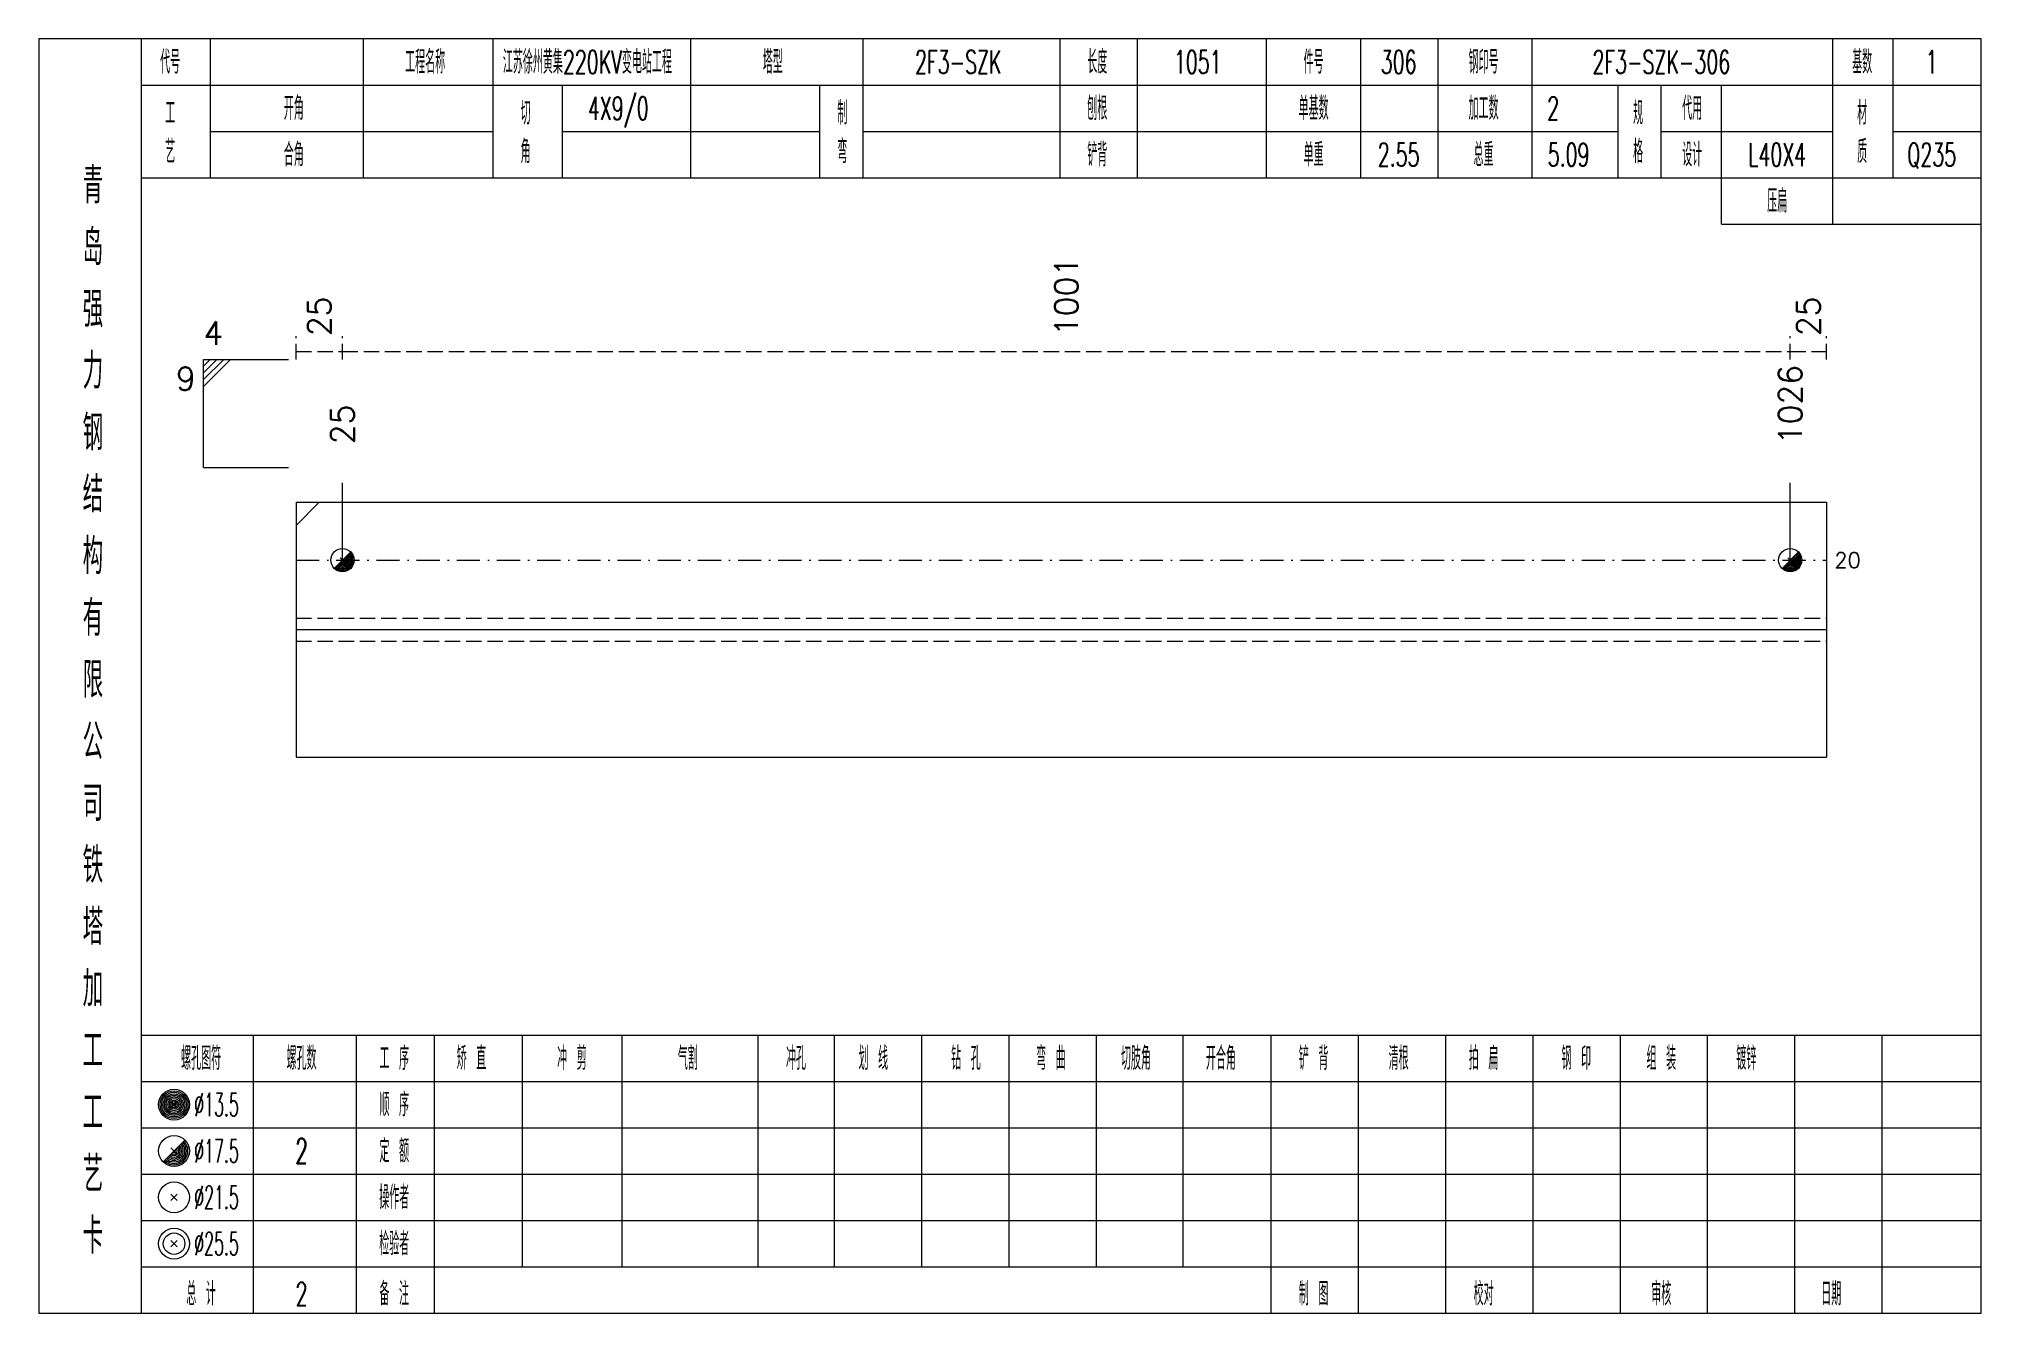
# Model space of a CAD drawing. Extents: x 0 to 4623, y -1159 to 4890.
# Drawn here: x 3736.8 to 3988.2, y 3375 to 3540 of the extents above; entities that cross this region are included whole.
import ezdxf
from ezdxf.enums import TextEntityAlignment as Align

# ---------------------------------------------------------------- set-up
doc = ezdxf.new("R2010")
doc.units = 0
doc.header["$MEASUREMENT"] = 0
doc.linetypes.add('一点画线', pattern=[5.2, 3, -1, 0.2, -1])
doc.linetypes.add('虚线', pattern=[2.75, 2, -0.75])
doc.layers.get('0').update_dxf_attribs({"linetype": 'CONTINUOUS', "lineweight": 25})
for name, color, linetype, lineweight in [('1', 7, 'CONTINUOUS', 25), ('4', 7, 'CONTINUOUS', 25), ('5', 7, 'CONTINUOUS', 25)]:
    doc.layers.add(name, color=color, linetype=linetype, lineweight=lineweight)
doc.styles.get("Standard").update_dxf_attribs({"font": 'simplex.shx', "width": 0.7, "height": 3, "bigfont": 'gbhzfs.shx'})

msp = doc.modelspace()

# ---------------------------------------------------------------- texts
at = {"color": 8, "linetype": 'Continuous', "lineweight": 9}
for s, p in [('1001', (3869.794, 3501.5)), ('25', (3773.1, 3501.5)), ('25', (3965.844, 3501.5))]:
    msp.add_text(s, height=3, rotation=90, dxfattribs=at).set_placement(p, align=Align.MIDDLE_LEFT)
at = {"color": 7, "linetype": 'Continuous', "lineweight": 13}
msp.add_text('4', height=3, dxfattribs=at).set_placement((3758.1, 3499.5), align=Align.BOTTOM_LEFT)
msp.add_text('9', height=3, dxfattribs=at).set_placement((3757.1, 3497.5), align=Align.TOP_RIGHT)
for s, p in [('1026', (3963.488, 3487.5)), ('25', (3776.1, 3487.5))]:
    msp.add_text(s, height=3, rotation=90, dxfattribs=at).set_placement(p, align=Align.MIDDLE_LEFT)
msp.add_text('20', height=2, dxfattribs=at).set_placement((3969.2, 3472.5), align=Align.MIDDLE_LEFT)
at = {"layer": '4', "color": 1, "linetype": 'Continuous', "lineweight": 13}
for s, height, width, p in [('代号', 3, 0.6, (3753.8, 3537)), ('工程名称', 3, 0.6, (3786.8, 3537)), ('江苏徐州黄集220KV变电站工程', 3, 0.6, (3807.8, 3537)), ('塔型', 3, 0.6, (3831.8, 3537)), ('2F3-SZK', 3, 0.6, (3855.8, 3537)), ('长度', 3, 0.6, (3873.8, 3537)), ('1051', 3, 0.6, (3886.8, 3537)), ('件号', 3, 0.6, (3901.8, 3537)), ('306', 3, 0.6, (3912.8, 3537)), ('钢印号', 3, 0.6, (3923.8, 3537)), ('2F3-SZK-306', 3, 0.6, (3946.8, 3537)), ('基数', 3, 0.6, (3972.8, 3537)), ('1', 3, 0.6, (3981.8, 3537)), ('开角', 3, 0.6, (3769.8, 3531)), ('4X9/0', 3, 0.6, (3811.8, 3531)), ('制', 3, 0.6, (3840.8, 3530.4)), ('刨根', 3, 0.6, (3873.8, 3531)), ('单基数', 3, 0.6, (3901.8, 3531)), ('加工数', 3, 0.6, (3923.8, 3531)), ('2', 3, 0.6, (3932.8, 3531)), ('规', 3, 0.6, (3943.8, 3530.4)), ('代用', 3, 0.6, (3950.8, 3531)), ('材', 3, 0.6, (3972.8, 3530.4)), ('工', 3, 0.6, (3753.8, 3530.4)), ('切', 3, 0.6, (3799.8, 3530.4)), ('艺', 3, 0.6, (3753.8, 3525.4)), ('角', 3, 0.6, (3799.8, 3525.4)), ('弯', 3, 0.6, (3840.8, 3525.4)), ('格', 3, 0.6, (3943.8, 3525.4)), ('质', 3, 0.6, (3972.8, 3525.4)), ('合角', 3, 0.6, (3769.8, 3525)), ('铲背', 3, 0.6, (3873.8, 3525)), ('单重', 3, 0.6, (3901.8, 3525)), ('2.55', 3, 0.6, (3912.8, 3525)), ('总重', 3, 0.6, (3923.8, 3525)), ('5.09', 3, 0.6, (3934.8, 3525)), ('设计', 3, 0.6, (3950.8, 3525)), ('L40X4', 3, 0.6, (3961.8, 3525)), ('Q235', 3, 0.6, (3981.8, 3525)), ('青', 4.6, 0.8, (3743.8, 3521)), ('压扁', 3, 0.6, (3961.8, 3519)), ('岛', 4.6, 0.8, (3743.8, 3513)), ('强', 4.6, 0.8, (3743.8, 3505)), ('力', 4.6, 0.8, (3743.8, 3497)), ('钢', 4.6, 0.8, (3743.8, 3489)), ('结', 4.6, 0.8, (3743.8, 3481)), ('构', 4.6, 0.8, (3743.8, 3473)), ('有', 4.6, 0.8, (3743.8, 3465)), ('限', 4.6, 0.8, (3743.8, 3457)), ('公', 4.6, 0.8, (3743.8, 3449)), ('司', 4.6, 0.8, (3743.8, 3441)), ('铁', 4.6, 0.8, (3743.8, 3433)), ('塔', 4.6, 0.8, (3743.8, 3425)), ('加', 4.6, 0.8, (3743.8, 3417)), ('工', 4.6, 0.8, (3743.8, 3409)), ('螺孔图符', 3, 0.6, (3757.8, 3408)), ('螺孔数', 3, 0.6, (3770.8, 3408)), ('工 序', 3, 0.6, (3782.8, 3408)), ('矫 直', 3, 0.6, (3792.8, 3408)), ('冲 剪', 3, 0.6, (3805.8, 3408)), ('气割', 3, 0.6, (3820.8, 3408)), ('冲孔', 3, 0.6, (3834.8, 3408)), ('划 线', 3, 0.6, (3844.8, 3408)), ('钻 孔', 3, 0.6, (3856.8, 3408)), ('弯 曲', 3, 0.6, (3867.8, 3408)), ('切肢角', 3, 0.6, (3878.8, 3408)), ('开合角', 3, 0.6, (3889.8, 3408)), ('铲 背', 3, 0.6, (3901.8, 3408)), ('清根', 3, 0.6, (3912.8, 3408)), ('拍 扁', 3, 0.6, (3923.8, 3408)), ('钢 印', 3, 0.6, (3935.8, 3408)), ('组 装', 3, 0.6, (3946.8, 3408)), ('镀锌', 3, 0.6, (3957.8, 3408)), ('工', 4.6, 0.8, (3743.8, 3401)), ('%%C13.5', 3, 0.5, (3759.8, 3402)), ('顺 序', 3, 0.6, (3782.8, 3402)), ('%%C17.5', 3, 0.5, (3759.8, 3396)), ('2', 3.2, 0.6, (3770.8, 3396)), ('定 额', 3, 0.6, (3782.8, 3396)), ('艺', 4.6, 0.8, (3743.8, 3393)), ('%%C21.5', 3, 0.5, (3759.8, 3390)), ('操作者', 3, 0.6, (3782.8, 3390)), ('卡', 4.6, 0.8, (3743.8, 3385)), ('%%C25.5', 3, 0.5, (3759.8, 3384)), ('检验者', 3, 0.6, (3782.8, 3384)), ('总 计', 3, 0.6, (3757.8, 3377.5)), ('2', 3, 0.6, (3770.8, 3377.5)), ('备 注', 3, 0.6, (3782.8, 3377.5)), ('制 图', 3, 0.6, (3901.8, 3377.5)), ('校对', 3, 0.6, (3923.8, 3377.5)), ('审核', 3, 0.6, (3946.8, 3377.5)), ('日期', 3, 0.6, (3968.8, 3377.5))]:
    msp.add_text(s, height=height, dxfattribs=dict(at, width=width)).set_placement(p, align=Align.MIDDLE_CENTER)

# ---------------------------------------------------------------- blocks, each defined once
blk = doc.blocks.new('孔17.5')
at = {"layer": '5', "color": 7, "linetype": 'Continuous', "lineweight": 13}
for p, q in [((-0.707, -0.707), (0.707, 0.707)), ((-0.2, 0.2), (0.2, -0.2))]:
    blk.add_line(p, q, dxfattribs=at)
blk.add_circle((0, 0), 1, dxfattribs=at)
for radius in [0.9, 0.8, 0.7, 0.6, 0.5, 0.4, 0.3, 0.2, 0.1]:
    blk.add_arc((0, 0), radius, 225, 45, dxfattribs=at)

# ---------------------------------------------------------------- linework, layer by layer
at = {"color": 8, "linetype": '虚线', "lineweight": 9}
for p, q in [((3770.1, 3498.5), (3770.1, 3501.5)), ((3770.1, 3499.5), (3776.1, 3499.5)), ((3776.1, 3498.5), (3776.1, 3501.5)), ((3776.1, 3498.5), (3776.1, 3501.5)), ((3776.1, 3499.5), (3963.488, 3499.5)), ((3963.488, 3498.5), (3963.488, 3501.5)), ((3963.488, 3498.5), (3963.488, 3501.5)), ((3963.488, 3499.5), (3968.2, 3499.5)), ((3968.2, 3498.5), (3968.2, 3501.5))]:
    msp.add_line(p, q, dxfattribs=at)
at = {"color": 7, "linetype": 'Continuous', "lineweight": 13}
for p, q in [((3758.1, 3498.5), (3769.1, 3498.5)), ((3758.1, 3484.5), (3758.1, 3498.5)), ((3758.975, 3498.5), (3758.1, 3497.625)), ((3759.85, 3498.5), (3758.1, 3496.75)), ((3760.725, 3498.5), (3758.1, 3495.875)), ((3761.6, 3498.5), (3758.1, 3495)), ((3758.1, 3484.5), (3769.1, 3484.5)), ((3776.1, 3472.5), (3776.1, 3482.5)), ((3963.488, 3472.5), (3963.488, 3482.5)), ((3770.1, 3477), (3773.1, 3480))]:
    msp.add_line(p, q, dxfattribs=at)
at = {"color": 7, "linetype": 'Continuous', "lineweight": 18}
for p, q in [((3770.1, 3480), (3770.1, 3447)), ((3770.1, 3480), (3968.2, 3480)), ((3968.2, 3480), (3968.2, 3447)), ((3770.1, 3463.5), (3968.2, 3463.5))]:
    msp.add_line(p, q, dxfattribs=at)
at = {"color": 3, "linetype": '一点画线', "lineweight": 13}
msp.add_line((3770.1, 3472.5), (3968.2, 3472.5), dxfattribs=at)
at = {"color": 1, "linetype": '虚线', "lineweight": 18}
for p, q in [((3770.1, 3465), (3968.2, 3465)), ((3770.1, 3462), (3968.2, 3462))]:
    msp.add_line(p, q, dxfattribs=at)
at = {"layer": '1', "color": 7, "linetype": 'Continuous', "lineweight": 18}
msp.add_line((3770.1, 3447), (3968.2, 3447), dxfattribs=at)
at = {"layer": '4', "color": 1, "linetype": 'Continuous', "lineweight": 18}
for p, q in [((3750.1, 3375), (3750.1, 3540)), ((3759, 3522), (3759, 3540)), ((3778.8, 3522), (3778.8, 3540)), ((3795.6, 3522), (3795.6, 3540)), ((3821.2, 3522), (3821.2, 3540)), ((3843.5, 3522), (3843.5, 3540)), ((3869, 3522), (3869, 3540)), ((3879, 3522), (3879, 3540)), ((3895.7, 3522), (3895.7, 3540)), ((3907.9, 3522), (3907.9, 3540)), ((3917.9, 3522), (3917.9, 3540)), ((3930.1, 3522), (3930.1, 3540)), ((3969, 3516), (3969, 3540)), ((3976.8, 3522), (3976.8, 3540)), ((3750.1, 3534), (3988.2, 3534)), ((3804.6, 3522), (3804.6, 3534)), ((3837.9, 3522), (3837.9, 3534)), ((3941.2, 3522), (3941.2, 3534)), ((3946.8, 3522), (3946.8, 3534)), ((3954.6, 3516), (3954.6, 3534)), ((3759, 3528), (3795.6, 3528)), ((3804.6, 3528), (3837.9, 3528)), ((3843.5, 3528), (3941.2, 3528)), ((3946.8, 3528), (3969, 3528)), ((3976.8, 3528), (3988.2, 3528)), ((3750.1, 3522), (3988.2, 3522)), ((3954.6, 3516), (3988.2, 3516)), ((3750.1, 3411), (3988.2, 3411)), ((3764.6, 3375), (3764.6, 3411)), ((3777.9, 3375), (3777.9, 3411)), ((3788, 3375), (3788, 3411)), ((3799.4, 3381), (3799.4, 3411)), ((3812.3, 3381), (3812.3, 3411)), ((3829.9, 3381), (3829.9, 3411)), ((3839.8, 3381), (3839.8, 3411)), ((3851.1, 3381), (3851.1, 3411)), ((3862.4, 3381), (3862.4, 3411)), ((3873.7, 3381), (3873.7, 3411)), ((3884.9, 3381), (3884.9, 3411)), ((3896.3, 3381), (3896.3, 3411)), ((3907.6, 3381), (3907.6, 3411)), ((3918.9, 3381), (3918.9, 3411)), ((3930.2, 3381), (3930.2, 3411)), ((3941.5, 3381), (3941.5, 3411)), ((3952.8, 3381), (3952.8, 3411)), ((3964.1, 3381), (3964.1, 3411)), ((3975.4, 3381), (3975.4, 3411)), ((3750.1, 3405), (3988.2, 3405)), ((3750.1, 3399), (3988.2, 3399)), ((3750.1, 3393), (3988.2, 3393)), ((3750.1, 3387), (3988.2, 3387)), ((3750.1, 3381), (3988.2, 3381)), ((3896.3, 3375), (3896.3, 3381)), ((3907.6, 3375), (3907.6, 3381)), ((3918.9, 3375), (3918.9, 3381)), ((3930.2, 3375), (3930.2, 3381)), ((3941.5, 3375), (3941.5, 3381)), ((3952.8, 3375), (3952.8, 3381)), ((3964.1, 3375), (3964.1, 3381)), ((3975.4, 3375), (3975.4, 3381))]:
    msp.add_line(p, q, dxfattribs=at)
at = {"layer": '4', "color": 7, "linetype": 'Continuous', "lineweight": 13}
for p, q in [((3754.1, 3401.8), (3754.5, 3402.2)), ((3754.5, 3401.8), (3754.1, 3402.2)), ((3752.886, 3394.586), (3755.714, 3397.414)), ((3753.9, 3396.4), (3754.7, 3395.6)), ((3753.9, 3389.6), (3754.7, 3390.4)), ((3753.9, 3390.4), (3754.7, 3389.6)), ((3753.9, 3383.6), (3754.7, 3384.4)), ((3753.9, 3384.4), (3754.7, 3383.6))]:
    msp.add_line(p, q, dxfattribs=at)
at = {"layer": '4', "color": 1, "linetype": 'Continuous', "lineweight": 18}
msp.add_lwpolyline([(3736.8, 3540), (3736.8, 3375), (3988.2, 3375), (3988.2, 3540)], close=True, dxfattribs=at)
at = {"layer": '4', "color": 7, "linetype": 'Continuous', "lineweight": 13}
for centre, radius in [((3754.3, 3402), 2), ((3754.3, 3402), 1.8), ((3754.3, 3402), 1.6), ((3754.3, 3402), 1.4), ((3754.3, 3402), 1.2), ((3754.3, 3402), 1), ((3754.3, 3402), 0.8), ((3754.3, 3402), 0.6), ((3754.3, 3402), 0.4), ((3754.3, 3402), 0.2), ((3754.3, 3396), 2), ((3754.3, 3390), 2), ((3754.3, 3384), 2), ((3754.3, 3384), 1.4)]:
    msp.add_circle(centre, radius, dxfattribs=at)
for radius in [1.8, 1.6, 1.4, 1.2, 1, 0.8, 0.6, 0.4, 0.2]:
    msp.add_arc((3754.3, 3396), radius, 225, 45, dxfattribs=at)

# ---------------------------------------------------------------- block references
at = {"color": 7, "linetype": 'Continuous', "lineweight": 13, "xscale": 1.5, "yscale": 1.5, "zscale": 1.5}
for p in [(3776.1, 3472.5), (3963.488, 3472.5)]:
    msp.add_blockref('孔17.5', p, dxfattribs=at)

msp.set_redraw_order([(e.dxf.handle, doc.entitydb.next_handle()) for e in msp.query("TEXT MTEXT ATTDEF DIMENSION ARC_DIMENSION")])  # texts and dimensions are drawn at this point

doc.saveas('drawing.dxf')
